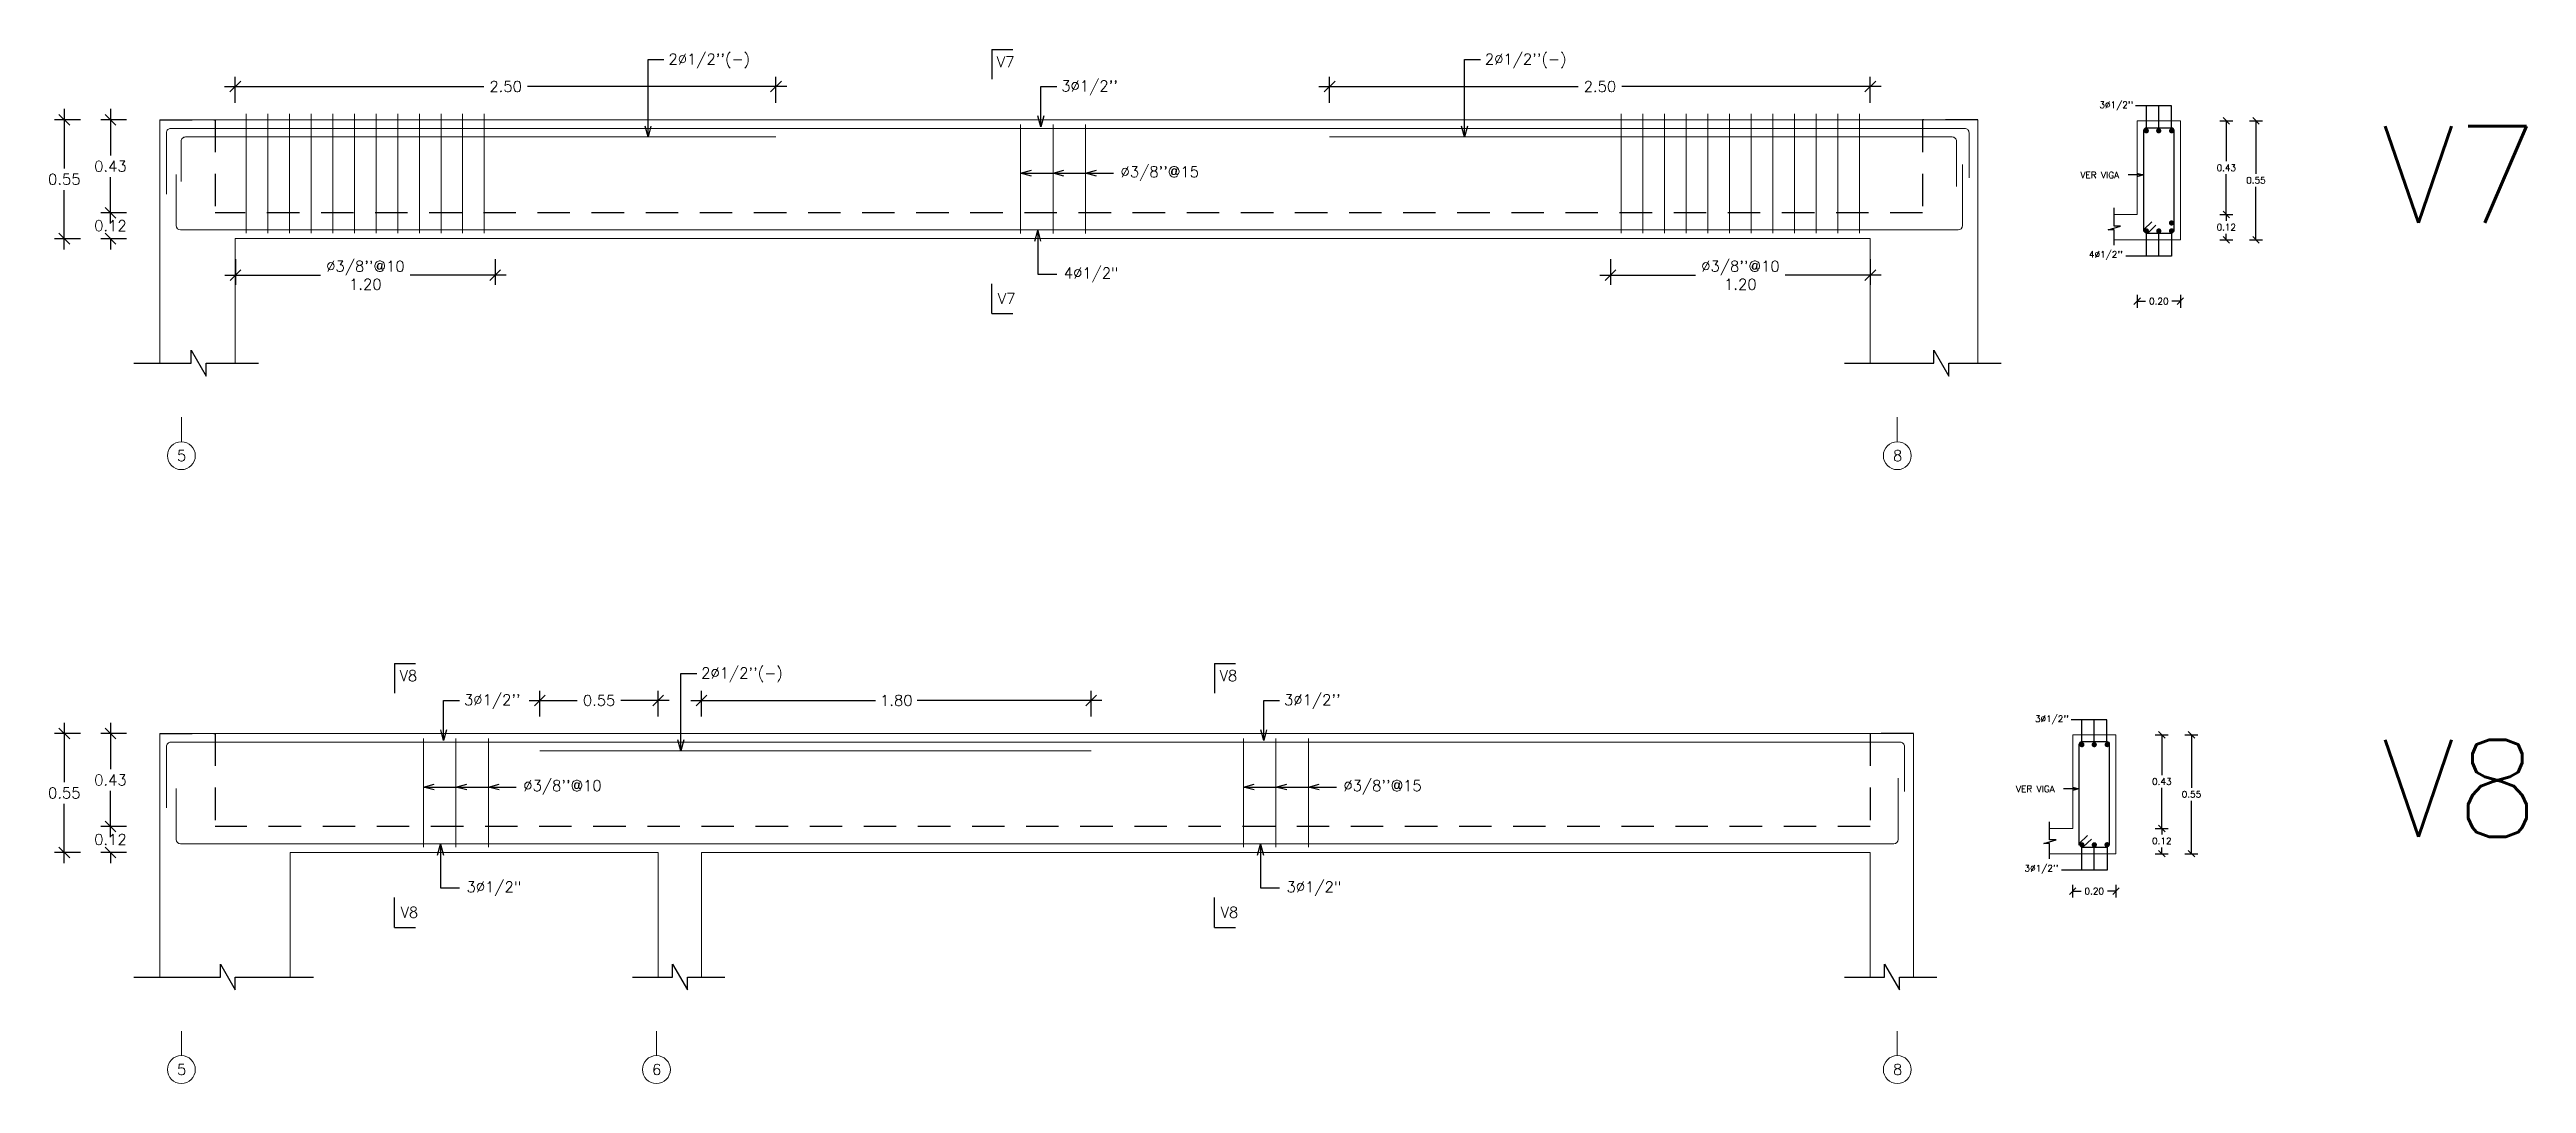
# Model space of a CAD drawing. Header units: metres. Extents: x -44 to 358, y -286 to 66.
# Drawn here: x 25.88 to 37.32, y -67.51 to -62.73 of the extents above; entities that cross this region are included whole.
import ezdxf

# ---------------------------------------------------------------- set-up
doc = ezdxf.new("R2010")
doc.units = ezdxf.units.M
doc.header["$LTSCALE"] = 0.3
doc.header["$PDMODE"] = 3
for name, pattern in [('CONTINU', [0]), ('DASHED', [0.75, 0.5, -0.25]), ('HIDDEN', [9.525, 6.35, -3.175])]:
    doc.linetypes.add(name, pattern=pattern)
for name, color, linetype in [('ACERO', 5, 'Continuous'), ('BP', 3, 'Continuous'), ('DETALLE', 3, 'Continuous'), ('DIMTEXTO', 4, 'Continuous'), ('Losas', 8, 'Continuous'), ('SECCION', 1, 'Continuous'), ('texto acero', 4, 'Continuous')]:
    doc.layers.add(name, color=color, linetype=linetype)
doc.layers.add('VIGAS', color=1, linetype='HIDDEN', lineweight=15)
doc.styles.add('RomanS', font='romans.shx')
doc.styles.add('SIMPLEX', font='simplex_.ttf', dxfattribs={"height": 0.2})
doc.styles.add('SMPLEX', font='simplex.shx')
doc.dimstyles.new('D-15', dxfattribs={"dimscale": 0.15, "dimtxt": 0.2, "dimasz": 0.2, "dimexe": 0.18, "dimexo": 0.2, "dimgap": 0.1, "dimtad": 0, "dimtih": 1, "dimtoh": 1, "dimzin": 0, "dimdsep": 46, "dimtxsty": 'SMPLEX', "dimblk": 'OBLIQUE', "dimcen": 0.09, "dimdle": 0.2, "dimclrd": 4, "dimclre": 4, "dimclrt": 4, "dimadec": 0, "dimazin": 0, "dimtfac": 1, "dimtofl": 0, "dimtmove": 0, "dimatfit": 3, "dimldrblk": 'OPEN30', "dimfxl": 1, "dimtolj": 1, "dimtzin": 0, "dimarcsym": 0})
doc.dimstyles.new('DIM-15', dxfattribs={"dimscale": 0.15, "dimtxt": 0.2, "dimasz": 0.2, "dimexe": 0.2, "dimexo": 0.1, "dimgap": 0.1, "dimtad": 0, "dimtih": 1, "dimtoh": 1, "dimzin": 0, "dimdsep": 46, "dimtxsty": 'RomanS', "dimblk1": 'OBLIQUE', "dimblk2": 'OBLIQUE', "dimsah": 1, "dimcen": 0.09, "dimclrd": 4, "dimclre": 4, "dimclrt": 4, "dimadec": 0, "dimazin": 0, "dimtfac": 1, "dimtofl": 0, "dimtmove": 1, "dimatfit": 3, "dimldrblk": 'OBLIQUE', "dimfxl": 0.2, "dimfxlon": 1, "dimtolj": 1, "dimtzin": 0, "dimarcsym": 0})
doc.dimstyles.new('DIM-25', dxfattribs={"dimscale": 0.25, "dimtxt": 0.2, "dimasz": 0.2, "dimexe": 0.18, "dimexo": 0.2, "dimgap": 0.1, "dimtad": 0, "dimtih": 1, "dimtoh": 1, "dimzin": 0, "dimdsep": 46, "dimtxsty": 'SMPLEX', "dimblk": 'OBLIQUE', "dimcen": 0.09, "dimdle": 0.2, "dimclrd": 4, "dimclre": 4, "dimclrt": 4, "dimadec": 0, "dimazin": 0, "dimtfac": 1, "dimtofl": 0, "dimtmove": 0, "dimatfit": 3, "dimldrblk": 'OPEN30', "dimfxl": 0.3, "dimfxlon": 1, "dimtolj": 1, "dimtzin": 0, "dimarcsym": 0})

msp = doc.modelspace()

# ---------------------------------------------------------------- texts
at = {"layer": 'DIMTEXTO', "color": 4, "linetype": 'Continuous', "lineweight": 0, "char_height": 0.05, "style": 'SMPLEX'}
for s, insert, attachment_point in [("2%%C1/2''(-)", (28.7393012, -62.7850297), 4), ('V7', (30.2563295, -62.7893264, -1.8111655), 4), ("2%%C1/2''(-)", (32.5115066, -62.7850297), 4), ("3%%C1/2''", (30.5543114, -62.9091849), 4), ("%%C3/8''@15", (30.8282118, -63.3058859, 1.8575108), 4), ('5', (26.4900572, -64.6104496), 5), ('8', (34.4182992, -64.6104496), 5), ('V8', (27.4968718, -65.6278309, -1.8111655), 4), ("2%%C1/2''(-)", (28.89062, -65.6235342), 4), ('V8', (31.2856918, -65.6278309, -1.8111655), 4), ("3%%C1/2''", (27.7948538, -65.7476894), 4), ("3%%C1/2''", (31.5836737, -65.7476894), 4), ("%%C3/8''@10", (28.0687542, -66.1443904, 1.8575108), 4), ("%%C3/8''@15", (31.8575741, -66.1443904, 1.8575108), 4), ('5', (26.4900572, -67.4489541), 5), ('6', (28.6850572, -67.4489541), 5), ('8', (34.4182992, -67.4489541), 5)]:
    msp.add_mtext(s, dxfattribs=dict(at, insert=insert, attachment_point=attachment_point))
at = {"layer": 'DIMTEXTO', "color": 4, "char_height": 0.03, "attachment_point": 4, "style": 'SMPLEX'}
for s, insert in [("3%%C1/2''", (35.3508821, -62.9932931, 0.4671289)), ('VER VIGA', (35.2631272, -63.3127747, 0.1950288)), ("4%%C1/2''", (35.3024475, -63.6846273, 1.8575108)), ("3%%C1/2''", (35.0531147, -65.8317977, 0.4671289)), ('VER VIGA', (34.9653597, -66.1512792, 0.1950288)), ("3%%C1/2''", (35.00468, -66.5231318, 1.8575108))]:
    msp.add_mtext(s, dxfattribs=dict(at, insert=insert))
at = {"layer": 'DIMTEXTO', "char_height": 0.448, "attachment_point": 4, "style": 'SIMPLEX'}
for s, insert in [('V7', (36.6518225, -63.3100507)), ('V8', (36.6518225, -66.1485552))]:
    msp.add_mtext(s, dxfattribs=dict(at, insert=insert))

# ---------------------------------------------------------------- blocks, each defined once
blk = doc.blocks.new('_OBLIQUE')
at = {"color": 0, "linetype": 'ByBlock'}
blk.add_line((-0.5, -0.5), (0.5, 0.5), dxfattribs=at)
blk = doc.blocks.new('_Open30')
at = {"color": 0, "lineweight": -2}
for p, q in [((-1, 0.27), (0, 0)), ((0, 0), (-1, -0.27)), ((0, 0), (-1, 0))]:
    blk.add_line(p, q, dxfattribs=at)
blk = doc.blocks.new('*U2096')
at = {"layer": 'ACERO', "linetype": 'Continuous', "lineweight": 0}
blk.add_line((0, 0.251), (0, -0.301), dxfattribs=at)
blk = doc.blocks.new('*U2097')
at = {"layer": 'DIMTEXTO', "color": 0, "linetype": 'ByBlock', "lineweight": -2, "transparency": 16777216}
for p in [(0, 0), (0.1, 0), (0.2, 0), (0.3, 0), (0.4, 0), (0.5, 0), (0.6, 0), (0.7, 0), (0.8, 0), (0.9, 0), (1, 0), (1.1, 0)]:
    blk.add_blockref('*U2096', p, dxfattribs=at)
blk = doc.blocks.new('*D2098')
at = {"layer": 'DEFPOINTS', "color": 0, "linetype": 'Continuous', "transparency": 16777216}
for p in [(26.161, -63.487), (26.644, -63.487), (26.389, -63.607)]:
    blk.add_point(p, dxfattribs=at)
at = {"layer": 'DIMTEXTO', "color": 4, "linetype": 'Continuous', "lineweight": -2, "transparency": 16777216}
for p, q in [((26.236, -63.487), (26.116, -63.487)), ((26.161, -63.487), (26.161, -63.437)), ((26.236, -63.607), (26.116, -63.607)), ((26.161, -63.607), (26.161, -63.657))]:
    blk.add_line(p, q, dxfattribs=at)
at = {"layer": 'DIMTEXTO', "color": 4, "linetype": 'Continuous', "lineweight": -2, "transparency": 16777216, "xscale": 0.05, "yscale": 0.05, "zscale": 0.05}
for p, rotation in [((26.161, -63.487), 270), ((26.161, -63.607), 90)]:
    blk.add_blockref('_OBLIQUE', p, dxfattribs=dict(at, rotation=rotation))
at = {"layer": 'DIMTEXTO', "color": 4, "linetype": 'Continuous', "transparency": 16777216, "insert": (26.161, -63.547), "char_height": 0.05, "attachment_point": 5, "style": 'SMPLEX'}
blk.add_mtext('\\A1;0.12', dxfattribs=at)
blk = doc.blocks.new('*D2099')
at = {"layer": 'DEFPOINTS', "color": 0, "linetype": 'Continuous', "transparency": 16777216}
for p in [(26.389, -63.057), (25.948, -63.607), (26.639, -63.607)]:
    blk.add_point(p, dxfattribs=at)
at = {"layer": 'DIMTEXTO', "color": 4, "linetype": 'Continuous', "lineweight": -2, "transparency": 16777216}
for p, q in [((26.023, -63.057), (25.903, -63.057)), ((25.948, -63.007), (25.948, -63.282)), ((25.948, -63.657), (25.948, -63.382)), ((26.023, -63.607), (25.903, -63.607))]:
    blk.add_line(p, q, dxfattribs=at)
at = {"layer": 'DIMTEXTO', "color": 4, "linetype": 'Continuous', "lineweight": -2, "transparency": 16777216, "xscale": 0.05, "yscale": 0.05, "zscale": 0.05}
for p, rotation in [((25.948, -63.057), 90), ((25.948, -63.607), 270)]:
    blk.add_blockref('_OBLIQUE', p, dxfattribs=dict(at, rotation=rotation))
at = {"layer": 'DIMTEXTO', "color": 4, "linetype": 'Continuous', "transparency": 16777216, "insert": (25.948, -63.332), "char_height": 0.05, "attachment_point": 5, "style": 'SMPLEX'}
blk.add_mtext('\\A1;0.55', dxfattribs=at)
blk = doc.blocks.new('*D2105')
at = {"layer": 'DEFPOINTS', "color": 0, "transparency": 16777216}
for p in [(26.161, -63.057), (26.389, -63.057), (26.644, -63.487)]:
    blk.add_point(p, dxfattribs=at)
at = {"layer": 'DIMTEXTO', "color": 4, "lineweight": -2, "transparency": 16777216}
for p, q in [((26.236, -63.057), (26.116, -63.057)), ((26.161, -63.007), (26.161, -63.222)), ((26.161, -63.537), (26.161, -63.322)), ((26.236, -63.487), (26.116, -63.487))]:
    blk.add_line(p, q, dxfattribs=at)
at = {"layer": 'DIMTEXTO', "color": 4, "lineweight": -2, "transparency": 16777216, "xscale": 0.05, "yscale": 0.05, "zscale": 0.05}
for p, rotation in [((26.161, -63.057), 90), ((26.161, -63.487), 270)]:
    blk.add_blockref('_OBLIQUE', p, dxfattribs=dict(at, rotation=rotation))
at = {"layer": 'DIMTEXTO', "color": 4, "transparency": 16777216, "insert": (26.161, -63.272), "char_height": 0.05, "attachment_point": 5, "style": 'SMPLEX'}
blk.add_mtext('\\A1;0.43', dxfattribs=at)
blk = doc.blocks.new('*D2100')
at = {"layer": 'DEFPOINTS', "color": 0, "linetype": 'Continuous', "transparency": 16777216}
for p in [(35.725, -63.062), (36.074, -63.062), (35.725, -63.612)]:
    blk.add_point(p, dxfattribs=at)
at = {"layer": 'DIMTEXTO', "color": 4, "linetype": 'Continuous', "lineweight": -2, "transparency": 16777216}
for p, q in [((36.044, -63.062), (36.104, -63.062)), ((36.074, -63.062), (36.074, -63.307)), ((36.074, -63.612), (36.074, -63.367)), ((36.044, -63.612), (36.104, -63.612))]:
    blk.add_line(p, q, dxfattribs=at)
at = {"layer": 'DIMTEXTO', "color": 4, "linetype": 'Continuous', "lineweight": -2, "transparency": 16777216, "xscale": 0.03, "yscale": 0.03, "zscale": 0.03}
for p, rotation in [((36.074, -63.062), 90), ((36.074, -63.612), 270)]:
    blk.add_blockref('_OBLIQUE', p, dxfattribs=dict(at, rotation=rotation))
at = {"layer": 'DIMTEXTO', "color": 4, "linetype": 'Continuous', "lineweight": 0, "transparency": 16777216, "insert": (36.074, -63.337), "char_height": 0.03, "attachment_point": 5, "style": 'SMPLEX'}
blk.add_mtext('\\A1;0.55', dxfattribs=at)
blk = doc.blocks.new('*D2101')
at = {"layer": 'DEFPOINTS', "color": 0, "linetype": 'Continuous', "transparency": 16777216}
for p in [(35.725, -63.495), (35.937, -63.495), (35.725, -63.612)]:
    blk.add_point(p, dxfattribs=at)
at = {"layer": 'DIMTEXTO', "color": 4, "linetype": 'Continuous', "lineweight": -2, "transparency": 16777216}
for p, q in [((35.907, -63.495), (35.967, -63.495)), ((35.937, -63.495), (35.937, -63.524)), ((35.907, -63.612), (35.967, -63.612)), ((35.937, -63.612), (35.937, -63.584))]:
    blk.add_line(p, q, dxfattribs=at)
at = {"layer": 'DIMTEXTO', "color": 4, "linetype": 'Continuous', "lineweight": -2, "transparency": 16777216, "xscale": 0.03, "yscale": 0.03, "zscale": 0.03}
for p, rotation in [((35.937, -63.495), 90), ((35.937, -63.612), 270)]:
    blk.add_blockref('_OBLIQUE', p, dxfattribs=dict(at, rotation=rotation))
at = {"layer": 'DIMTEXTO', "color": 4, "linetype": 'Continuous', "lineweight": 0, "transparency": 16777216, "insert": (35.937, -63.554), "char_height": 0.03, "attachment_point": 5, "style": 'SMPLEX'}
blk.add_mtext('\\A1;0.12', dxfattribs=at)
blk = doc.blocks.new('*D2102')
at = {"layer": 'DEFPOINTS', "color": 0, "linetype": 'Continuous', "transparency": 16777216}
for p in [(35.525, -63.062), (35.937, -63.062), (35.725, -63.495)]:
    blk.add_point(p, dxfattribs=at)
at = {"layer": 'DIMTEXTO', "color": 4, "linetype": 'Continuous', "lineweight": -2, "transparency": 16777216}
for p, q in [((35.907, -63.062), (35.967, -63.062)), ((35.937, -63.062), (35.937, -63.249)), ((35.937, -63.495), (35.937, -63.309)), ((35.907, -63.495), (35.967, -63.495))]:
    blk.add_line(p, q, dxfattribs=at)
at = {"layer": 'DIMTEXTO', "color": 4, "linetype": 'Continuous', "lineweight": -2, "transparency": 16777216, "xscale": 0.03, "yscale": 0.03, "zscale": 0.03}
for p, rotation in [((35.937, -63.062), 90), ((35.937, -63.495), 270)]:
    blk.add_blockref('_OBLIQUE', p, dxfattribs=dict(at, rotation=rotation))
at = {"layer": 'DIMTEXTO', "color": 4, "linetype": 'Continuous', "lineweight": 0, "transparency": 16777216, "insert": (35.937, -63.279), "char_height": 0.03, "attachment_point": 5, "style": 'SMPLEX'}
blk.add_mtext('\\A1;0.43', dxfattribs=at)
blk = doc.blocks.new('*D2106')
at = {"layer": 'DEFPOINTS', "color": 0, "linetype": 'Continuous', "transparency": 16777216}
for p in [(35.525, -63.239), (35.725, -63.612), (35.525, -63.896)]:
    blk.add_point(p, dxfattribs=at)
at = {"layer": 'DIMTEXTO', "color": 4, "linetype": 'Continuous', "lineweight": -2, "transparency": 16777216}
for p, q in [((35.525, -63.866), (35.525, -63.926)), ((35.525, -63.896), (35.564, -63.896)), ((35.725, -63.896), (35.686, -63.896)), ((35.725, -63.866), (35.725, -63.926))]:
    blk.add_line(p, q, dxfattribs=at)
at = {"layer": 'DIMTEXTO', "color": 4, "linetype": 'Continuous', "lineweight": -2, "transparency": 16777216, "xscale": 0.03, "yscale": 0.03, "zscale": 0.03, "rotation": 180}
blk.add_blockref('_OBLIQUE', (35.525, -63.896), dxfattribs=at)
at = {"layer": 'DIMTEXTO', "color": 4, "linetype": 'Continuous', "lineweight": -2, "transparency": 16777216, "xscale": 0.03, "yscale": 0.03, "zscale": 0.03}
blk.add_blockref('_OBLIQUE', (35.725, -63.896), dxfattribs=at)
at = {"layer": 'DIMTEXTO', "color": 4, "linetype": 'Continuous', "lineweight": 0, "transparency": 16777216, "insert": (35.625, -63.896), "char_height": 0.03, "attachment_point": 5, "style": 'SMPLEX'}
blk.add_mtext('\\A1;0.20', dxfattribs=at)
blk = doc.blocks.new('*D2103')
at = {"layer": 'DEFPOINTS', "color": 0, "linetype": 'Continuous', "transparency": 16777216}
for p in [(34.292, -62.903), (31.794, -63.607), (34.292, -63.607)]:
    blk.add_point(p, dxfattribs=at)
at = {"layer": 'DIMTEXTO', "color": 4, "linetype": 'Continuous', "lineweight": -2, "transparency": 16777216}
for p, q in [((31.744, -62.903), (32.942, -62.903)), ((31.794, -62.978), (31.794, -62.858)), ((34.342, -62.903), (33.144, -62.903)), ((34.292, -62.978), (34.292, -62.858))]:
    blk.add_line(p, q, dxfattribs=at)
at = {"layer": 'DIMTEXTO', "color": 4, "linetype": 'Continuous', "lineweight": -2, "transparency": 16777216, "xscale": 0.05, "yscale": 0.05, "zscale": 0.05, "rotation": 180}
blk.add_blockref('_OBLIQUE', (31.794, -62.903), dxfattribs=at)
at = {"layer": 'DIMTEXTO', "color": 4, "linetype": 'Continuous', "lineweight": -2, "transparency": 16777216, "xscale": 0.05, "yscale": 0.05, "zscale": 0.05}
blk.add_blockref('_OBLIQUE', (34.292, -62.903), dxfattribs=at)
at = {"layer": 'DIMTEXTO', "color": 4, "linetype": 'Continuous', "transparency": 16777216, "insert": (33.043, -62.903), "char_height": 0.05, "attachment_point": 5, "style": 'SMPLEX'}
blk.add_mtext('\\A1;2.50', dxfattribs=at)
blk = doc.blocks.new('*D2104')
at = {"layer": 'DEFPOINTS', "color": 0, "linetype": 'Continuous', "transparency": 16777216}
for p in [(29.236, -62.903), (26.738, -63.607), (29.236, -63.607)]:
    blk.add_point(p, dxfattribs=at)
at = {"layer": 'DIMTEXTO', "color": 4, "linetype": 'Continuous', "lineweight": -2, "transparency": 16777216}
for p, q in [((26.688, -62.903), (27.886, -62.903)), ((26.738, -62.978), (26.738, -62.858)), ((29.286, -62.903), (28.088, -62.903)), ((29.236, -62.978), (29.236, -62.858))]:
    blk.add_line(p, q, dxfattribs=at)
at = {"layer": 'DIMTEXTO', "color": 4, "linetype": 'Continuous', "lineweight": -2, "transparency": 16777216, "xscale": 0.05, "yscale": 0.05, "zscale": 0.05, "rotation": 180}
blk.add_blockref('_OBLIQUE', (26.738, -62.903), dxfattribs=at)
at = {"layer": 'DIMTEXTO', "color": 4, "linetype": 'Continuous', "lineweight": -2, "transparency": 16777216, "xscale": 0.05, "yscale": 0.05, "zscale": 0.05}
blk.add_blockref('_OBLIQUE', (29.236, -62.903), dxfattribs=at)
at = {"layer": 'DIMTEXTO', "color": 4, "linetype": 'Continuous', "transparency": 16777216, "insert": (27.987, -62.903), "char_height": 0.05, "attachment_point": 5, "style": 'SMPLEX'}
blk.add_mtext('\\A1;2.50', dxfattribs=at)
blk = doc.blocks.new('*U2107')
at = {"layer": 'ACERO', "linetype": 'Continuous', "lineweight": 0}
blk.add_line((0, 0.251), (0, -0.301), dxfattribs=at)
blk = doc.blocks.new('*U2108')
at = {"layer": 'DIMTEXTO', "color": 0, "linetype": 'ByBlock', "lineweight": -2, "transparency": 16777216}
for p in [(0, 0), (0.1, 0), (0.2, 0), (0.3, 0), (0.4, 0), (0.5, 0), (0.6, 0), (0.7, 0), (0.8, 0), (0.9, 0), (1, 0), (1.1, 0)]:
    blk.add_blockref('*U2107', p, dxfattribs=at)
blk = doc.blocks.new('*D2109')
at = {"layer": 'DEFPOINTS', "color": 0, "linetype": 'Continuous', "transparency": 16777216}
for p in [(26.739, -63.607), (27.939, -63.607), (27.939, -63.776)]:
    blk.add_point(p, dxfattribs=at)
at = {"layer": 'DIMTEXTO', "color": 4, "linetype": 'Continuous', "lineweight": -2, "transparency": 16777216}
for p, q in [((26.739, -63.701), (26.739, -63.821)), ((27.939, -63.701), (27.939, -63.821)), ((26.689, -63.776), (27.132, -63.776)), ((27.989, -63.776), (27.546, -63.776))]:
    blk.add_line(p, q, dxfattribs=at)
at = {"layer": 'DIMTEXTO', "color": 4, "linetype": 'Continuous', "lineweight": -2, "transparency": 16777216, "xscale": 0.05, "yscale": 0.05, "zscale": 0.05, "rotation": 180}
blk.add_blockref('_OBLIQUE', (26.739, -63.776), dxfattribs=at)
at = {"layer": 'DIMTEXTO', "color": 4, "linetype": 'Continuous', "lineweight": -2, "transparency": 16777216, "xscale": 0.05, "yscale": 0.05, "zscale": 0.05}
blk.add_blockref('_OBLIQUE', (27.939, -63.776), dxfattribs=at)
at = {"layer": 'DIMTEXTO', "color": 4, "linetype": 'Continuous', "transparency": 16777216, "insert": (27.339, -63.776), "char_height": 0.05, "attachment_point": 5, "style": 'SMPLEX'}
blk.add_mtext("\\A1;%%C3/8''@10\\P1.20", dxfattribs=at)
blk = doc.blocks.new('*D2110')
at = {"layer": 'DEFPOINTS', "color": 0, "linetype": 'Continuous', "transparency": 16777216}
for p in [(33.092, -63.607), (34.292, -63.607), (34.292, -63.776)]:
    blk.add_point(p, dxfattribs=at)
at = {"layer": 'DIMTEXTO', "color": 4, "linetype": 'Continuous', "lineweight": -2, "transparency": 16777216}
for p, q in [((33.092, -63.701), (33.092, -63.821)), ((34.292, -63.701), (34.292, -63.821)), ((33.042, -63.776), (33.485, -63.776)), ((34.342, -63.776), (33.899, -63.776))]:
    blk.add_line(p, q, dxfattribs=at)
at = {"layer": 'DIMTEXTO', "color": 4, "linetype": 'Continuous', "lineweight": -2, "transparency": 16777216, "xscale": 0.05, "yscale": 0.05, "zscale": 0.05, "rotation": 180}
blk.add_blockref('_OBLIQUE', (33.092, -63.776), dxfattribs=at)
at = {"layer": 'DIMTEXTO', "color": 4, "linetype": 'Continuous', "lineweight": -2, "transparency": 16777216, "xscale": 0.05, "yscale": 0.05, "zscale": 0.05}
blk.add_blockref('_OBLIQUE', (34.292, -63.776), dxfattribs=at)
at = {"layer": 'DIMTEXTO', "color": 4, "linetype": 'Continuous', "transparency": 16777216, "insert": (33.692, -63.776), "char_height": 0.05, "attachment_point": 5, "style": 'SMPLEX'}
blk.add_mtext("\\A1;%%C3/8''@10\\P1.20", dxfattribs=at)
blk = doc.blocks.new('*D2111')
at = {"layer": 'DEFPOINTS', "color": 0, "linetype": 'Continuous', "transparency": 16777216}
for p in [(26.161, -66.325), (26.644, -66.325), (26.389, -66.445)]:
    blk.add_point(p, dxfattribs=at)
at = {"layer": 'DIMTEXTO', "color": 4, "linetype": 'Continuous', "lineweight": -2, "transparency": 16777216}
for p, q in [((26.236, -66.325), (26.116, -66.325)), ((26.161, -66.325), (26.161, -66.275)), ((26.236, -66.445), (26.116, -66.445)), ((26.161, -66.445), (26.161, -66.495))]:
    blk.add_line(p, q, dxfattribs=at)
at = {"layer": 'DIMTEXTO', "color": 4, "linetype": 'Continuous', "lineweight": -2, "transparency": 16777216, "xscale": 0.05, "yscale": 0.05, "zscale": 0.05}
for p, rotation in [((26.161, -66.325), 270), ((26.161, -66.445), 90)]:
    blk.add_blockref('_OBLIQUE', p, dxfattribs=dict(at, rotation=rotation))
at = {"layer": 'DIMTEXTO', "color": 4, "linetype": 'Continuous', "transparency": 16777216, "insert": (26.161, -66.385), "char_height": 0.05, "attachment_point": 5, "style": 'SMPLEX'}
blk.add_mtext('\\A1;0.12', dxfattribs=at)
blk = doc.blocks.new('*D2112')
at = {"layer": 'DEFPOINTS', "color": 0, "linetype": 'Continuous', "transparency": 16777216}
for p in [(26.389, -65.895), (25.948, -66.445), (26.639, -66.445)]:
    blk.add_point(p, dxfattribs=at)
at = {"layer": 'DIMTEXTO', "color": 4, "linetype": 'Continuous', "lineweight": -2, "transparency": 16777216}
for p, q in [((26.023, -65.895), (25.903, -65.895)), ((25.948, -65.845), (25.948, -66.12)), ((25.948, -66.495), (25.948, -66.22)), ((26.023, -66.445), (25.903, -66.445))]:
    blk.add_line(p, q, dxfattribs=at)
at = {"layer": 'DIMTEXTO', "color": 4, "linetype": 'Continuous', "lineweight": -2, "transparency": 16777216, "xscale": 0.05, "yscale": 0.05, "zscale": 0.05}
for p, rotation in [((25.948, -65.895), 90), ((25.948, -66.445), 270)]:
    blk.add_blockref('_OBLIQUE', p, dxfattribs=dict(at, rotation=rotation))
at = {"layer": 'DIMTEXTO', "color": 4, "linetype": 'Continuous', "transparency": 16777216, "insert": (25.948, -66.17), "char_height": 0.05, "attachment_point": 5, "style": 'SMPLEX'}
blk.add_mtext('\\A1;0.55', dxfattribs=at)
blk = doc.blocks.new('*D2117')
at = {"layer": 'DEFPOINTS', "color": 0, "transparency": 16777216}
for p in [(26.161, -65.895), (26.389, -65.895), (26.644, -66.325)]:
    blk.add_point(p, dxfattribs=at)
at = {"layer": 'DIMTEXTO', "color": 4, "lineweight": -2, "transparency": 16777216}
for p, q in [((26.236, -65.895), (26.116, -65.895)), ((26.161, -65.845), (26.161, -66.06)), ((26.161, -66.375), (26.161, -66.16)), ((26.236, -66.325), (26.116, -66.325))]:
    blk.add_line(p, q, dxfattribs=at)
at = {"layer": 'DIMTEXTO', "color": 4, "lineweight": -2, "transparency": 16777216, "xscale": 0.05, "yscale": 0.05, "zscale": 0.05}
for p, rotation in [((26.161, -65.895), 90), ((26.161, -66.325), 270)]:
    blk.add_blockref('_OBLIQUE', p, dxfattribs=dict(at, rotation=rotation))
at = {"layer": 'DIMTEXTO', "color": 4, "transparency": 16777216, "insert": (26.161, -66.11), "char_height": 0.05, "attachment_point": 5, "style": 'SMPLEX'}
blk.add_mtext('\\A1;0.43', dxfattribs=at)
blk = doc.blocks.new('*D2113')
at = {"layer": 'DEFPOINTS', "color": 0, "linetype": 'Continuous', "transparency": 16777216}
for p in [(35.427, -65.901), (35.776, -65.901), (35.427, -66.451)]:
    blk.add_point(p, dxfattribs=at)
at = {"layer": 'DIMTEXTO', "color": 4, "linetype": 'Continuous', "lineweight": -2, "transparency": 16777216}
for p, q in [((35.746, -65.901), (35.806, -65.901)), ((35.776, -65.901), (35.776, -66.146)), ((35.776, -66.451), (35.776, -66.206)), ((35.746, -66.451), (35.806, -66.451))]:
    blk.add_line(p, q, dxfattribs=at)
at = {"layer": 'DIMTEXTO', "color": 4, "linetype": 'Continuous', "lineweight": -2, "transparency": 16777216, "xscale": 0.03, "yscale": 0.03, "zscale": 0.03}
for p, rotation in [((35.776, -65.901), 90), ((35.776, -66.451), 270)]:
    blk.add_blockref('_OBLIQUE', p, dxfattribs=dict(at, rotation=rotation))
at = {"layer": 'DIMTEXTO', "color": 4, "linetype": 'Continuous', "lineweight": 0, "transparency": 16777216, "insert": (35.776, -66.176), "char_height": 0.03, "attachment_point": 5, "style": 'SMPLEX'}
blk.add_mtext('\\A1;0.55', dxfattribs=at)
blk = doc.blocks.new('*D2114')
at = {"layer": 'DEFPOINTS', "color": 0, "linetype": 'Continuous', "transparency": 16777216}
for p in [(35.427, -66.334), (35.639, -66.334), (35.427, -66.451)]:
    blk.add_point(p, dxfattribs=at)
at = {"layer": 'DIMTEXTO', "color": 4, "linetype": 'Continuous', "lineweight": -2, "transparency": 16777216}
for p, q in [((35.609, -66.334), (35.669, -66.334)), ((35.639, -66.334), (35.639, -66.362)), ((35.609, -66.451), (35.669, -66.451)), ((35.639, -66.451), (35.639, -66.422))]:
    blk.add_line(p, q, dxfattribs=at)
at = {"layer": 'DIMTEXTO', "color": 4, "linetype": 'Continuous', "lineweight": -2, "transparency": 16777216, "xscale": 0.03, "yscale": 0.03, "zscale": 0.03}
for p, rotation in [((35.639, -66.334), 90), ((35.639, -66.451), 270)]:
    blk.add_blockref('_OBLIQUE', p, dxfattribs=dict(at, rotation=rotation))
at = {"layer": 'DIMTEXTO', "color": 4, "linetype": 'Continuous', "lineweight": 0, "transparency": 16777216, "insert": (35.639, -66.392), "char_height": 0.03, "attachment_point": 5, "style": 'SMPLEX'}
blk.add_mtext('\\A1;0.12', dxfattribs=at)
blk = doc.blocks.new('*D2115')
at = {"layer": 'DEFPOINTS', "color": 0, "linetype": 'Continuous', "transparency": 16777216}
for p in [(35.227, -65.901), (35.639, -65.901), (35.427, -66.334)]:
    blk.add_point(p, dxfattribs=at)
at = {"layer": 'DIMTEXTO', "color": 4, "linetype": 'Continuous', "lineweight": -2, "transparency": 16777216}
for p, q in [((35.609, -65.901), (35.669, -65.901)), ((35.639, -65.901), (35.639, -66.087)), ((35.639, -66.334), (35.639, -66.147)), ((35.609, -66.334), (35.669, -66.334))]:
    blk.add_line(p, q, dxfattribs=at)
at = {"layer": 'DIMTEXTO', "color": 4, "linetype": 'Continuous', "lineweight": -2, "transparency": 16777216, "xscale": 0.03, "yscale": 0.03, "zscale": 0.03}
for p, rotation in [((35.639, -65.901), 90), ((35.639, -66.334), 270)]:
    blk.add_blockref('_OBLIQUE', p, dxfattribs=dict(at, rotation=rotation))
at = {"layer": 'DIMTEXTO', "color": 4, "linetype": 'Continuous', "lineweight": 0, "transparency": 16777216, "insert": (35.639, -66.117), "char_height": 0.03, "attachment_point": 5, "style": 'SMPLEX'}
blk.add_mtext('\\A1;0.43', dxfattribs=at)
blk = doc.blocks.new('*D2118')
at = {"layer": 'DEFPOINTS', "color": 0, "linetype": 'Continuous', "transparency": 16777216}
for p in [(35.227, -66.078), (35.427, -66.451), (35.227, -66.624)]:
    blk.add_point(p, dxfattribs=at)
at = {"layer": 'DIMTEXTO', "color": 4, "linetype": 'Continuous', "lineweight": -2, "transparency": 16777216}
for p, q in [((35.227, -66.594), (35.227, -66.654)), ((35.427, -66.594), (35.427, -66.654)), ((35.227, -66.624), (35.266, -66.624)), ((35.427, -66.624), (35.388, -66.624))]:
    blk.add_line(p, q, dxfattribs=at)
at = {"layer": 'DIMTEXTO', "color": 4, "linetype": 'Continuous', "lineweight": -2, "transparency": 16777216, "xscale": 0.03, "yscale": 0.03, "zscale": 0.03, "rotation": 180}
blk.add_blockref('_OBLIQUE', (35.227, -66.624), dxfattribs=at)
at = {"layer": 'DIMTEXTO', "color": 4, "linetype": 'Continuous', "lineweight": -2, "transparency": 16777216, "xscale": 0.03, "yscale": 0.03, "zscale": 0.03}
blk.add_blockref('_OBLIQUE', (35.427, -66.624), dxfattribs=at)
at = {"layer": 'DIMTEXTO', "color": 4, "linetype": 'Continuous', "lineweight": 0, "transparency": 16777216, "insert": (35.327, -66.624), "char_height": 0.03, "attachment_point": 5, "style": 'SMPLEX'}
blk.add_mtext('\\A1;0.20', dxfattribs=at)
blk = doc.blocks.new('*D2116')
at = {"layer": 'DEFPOINTS', "color": 0, "linetype": 'Continuous', "transparency": 16777216}
for p in [(30.692, -65.742), (28.892, -66.445), (30.692, -66.445)]:
    blk.add_point(p, dxfattribs=at)
at = {"layer": 'DIMTEXTO', "color": 4, "linetype": 'Continuous', "lineweight": -2, "transparency": 16777216}
for p, q in [((28.842, -65.742), (29.696, -65.742)), ((28.892, -65.817), (28.892, -65.697)), ((30.742, -65.742), (29.888, -65.742)), ((30.692, -65.817), (30.692, -65.697))]:
    blk.add_line(p, q, dxfattribs=at)
at = {"layer": 'DIMTEXTO', "color": 4, "linetype": 'Continuous', "lineweight": -2, "transparency": 16777216, "xscale": 0.05, "yscale": 0.05, "zscale": 0.05, "rotation": 180}
blk.add_blockref('_OBLIQUE', (28.892, -65.742), dxfattribs=at)
at = {"layer": 'DIMTEXTO', "color": 4, "linetype": 'Continuous', "lineweight": -2, "transparency": 16777216, "xscale": 0.05, "yscale": 0.05, "zscale": 0.05}
blk.add_blockref('_OBLIQUE', (30.692, -65.742), dxfattribs=at)
at = {"layer": 'DIMTEXTO', "color": 4, "linetype": 'Continuous', "transparency": 16777216, "insert": (29.792, -65.742), "char_height": 0.05, "attachment_point": 5, "style": 'SMPLEX'}
blk.add_mtext('\\A1;1.80', dxfattribs=at)
blk = doc.blocks.new('*D2119')
at = {"layer": 'DEFPOINTS', "color": 0, "linetype": 'Continuous', "transparency": 16777216}
for p in [(28.692, -65.742), (28.145, -66.445), (28.692, -66.445)]:
    blk.add_point(p, dxfattribs=at)
at = {"layer": 'DIMTEXTO', "color": 4, "linetype": 'Continuous', "lineweight": -2, "transparency": 16777216}
for p, q in [((28.095, -65.742), (28.317, -65.742)), ((28.145, -65.817), (28.145, -65.697)), ((28.742, -65.742), (28.52, -65.742)), ((28.692, -65.817), (28.692, -65.697))]:
    blk.add_line(p, q, dxfattribs=at)
at = {"layer": 'DIMTEXTO', "color": 4, "linetype": 'Continuous', "lineweight": -2, "transparency": 16777216, "xscale": 0.05, "yscale": 0.05, "zscale": 0.05, "rotation": 180}
blk.add_blockref('_OBLIQUE', (28.145, -65.742), dxfattribs=at)
at = {"layer": 'DIMTEXTO', "color": 4, "linetype": 'Continuous', "lineweight": -2, "transparency": 16777216, "xscale": 0.05, "yscale": 0.05, "zscale": 0.05}
blk.add_blockref('_OBLIQUE', (28.692, -65.742), dxfattribs=at)
at = {"layer": 'DIMTEXTO', "color": 4, "linetype": 'Continuous', "transparency": 16777216, "insert": (28.419, -65.742), "char_height": 0.05, "attachment_point": 5, "style": 'SMPLEX'}
blk.add_mtext('\\A1;0.55', dxfattribs=at)

# ---------------------------------------------------------------- dimensions: what is measured, and where the dimension line sits
at = {"layer": 'DIMTEXTO', "linetype": 'Continuous'}
for base, p1, p2, picture, middle in [((29.2360536, -62.9031668), (26.7380877, -63.606717), (29.2360536, -63.6066158), '*D2104', (27.9870707, -62.9031668)), ((34.2919848, -62.903268), (31.7940193, -63.6066163), (34.2919848, -63.606717), '*D2103', (33.043002, -62.903268)), ((28.691985, -65.7416715), (28.1453183, -66.4451201), (28.691985, -66.4451206), '*D2119', (28.4186517, -65.7416715)), ((30.691985, -65.7416715), (28.891985, -66.4452216), (30.691985, -66.4451206), '*D2116', (29.791985, -65.7416715))]:
    dim = msp.add_linear_dim(base=base, p1=p1, p2=p2, dimstyle='DIM-25', dxfattribs=at)
    dim.commit()
    dim.dimension.update_dxf_attribs({"geometry": picture, "text_midpoint": middle})
for base, p1, p2, picture, middle in [((25.9482664, -63.6066146), (26.3887423, -63.0567187), (26.6387423, -63.6066146), '*D2099', (25.9482664, -63.3316666)), ((26.1607321, -63.4866221), (26.3887423, -63.6066146), (26.6444761, -63.4866221), '*D2098', (26.1607321, -63.5466183)), ((25.9482664, -66.4451191), (26.3887423, -65.8952232), (26.6387423, -66.4451191), '*D2112', (25.9482664, -66.1701711)), ((26.1607321, -66.3251266), (26.3887423, -66.4451191), (26.6444761, -66.3251266), '*D2111', (26.1607321, -66.3851229))]:
    dim = msp.add_linear_dim(base=base, p1=p1, p2=p2, angle=90, dimstyle='DIM-25', dxfattribs=at)
    dim.commit()
    dim.dimension.update_dxf_attribs({"geometry": picture, "text_midpoint": middle})
at = {"layer": 'DIMTEXTO'}
for base, p1, p2, picture, middle in [((26.1607321, -63.0567188), (26.6444761, -63.4866221), (26.3887423, -63.0567188), '*D2105', (26.1607321, -63.2716705)), ((26.1607321, -65.8952233), (26.6444761, -66.3251266), (26.3887423, -65.8952233), '*D2117', (26.1607321, -66.110175))]:
    dim = msp.add_linear_dim(base=base, p1=p1, p2=p2, angle=90, dimstyle='DIM-25', override={"dimtmove": 1}, dxfattribs=at)
    dim.commit()
    dim.dimension.update_dxf_attribs({"geometry": picture, "text_midpoint": middle})
at = {"layer": 'DIMTEXTO', "linetype": 'Continuous', "lineweight": 0}
for base, p1, p2, picture, middle in [((35.9372508, -63.0623734), (35.7249357, -63.495295), (35.5249357, -63.0623734), '*D2102', (35.9372508, -63.2788342)), ((36.0735569, -63.0623734), (35.7249357, -63.6123734), (35.7249357, -63.0623734), '*D2100', (36.0735569, -63.3373734)), ((35.9372508, -63.495295), (35.7249357, -63.6123734), (35.7249357, -63.495295), '*D2101', (35.9372508, -63.5538342)), ((35.6394834, -65.900878), (35.4271682, -66.3337995), (35.2271682, -65.900878), '*D2115', (35.6394834, -66.1173388)), ((35.7757894, -65.900878), (35.4271682, -66.450878), (35.4271682, -65.900878), '*D2113', (35.7757894, -66.175878)), ((35.6394834, -66.3337995), (35.4271682, -66.450878), (35.4271682, -66.3337995), '*D2114', (35.6394834, -66.3923388))]:
    dim = msp.add_linear_dim(base=base, p1=p1, p2=p2, angle=270, dimstyle='DIM-15', override={"dimtxsty": 'SMPLEX'}, dxfattribs=at)
    dim.commit()
    dim.dimension.update_dxf_attribs({"geometry": picture, "text_midpoint": middle})
for base, p1, p2, picture, middle in [((35.5249357, -63.8960598), (35.7249357, -63.6123734), (35.5249357, -63.2394519), '*D2106', (35.6249357, -63.8960598)), ((35.2271682, -66.6238422), (35.4271682, -66.450878), (35.2271682, -66.0779564), '*D2118', (35.3271682, -66.6238422))]:
    dim = msp.add_linear_dim(base=base, p1=p1, p2=p2, dimstyle='DIM-15', override={"dimtxsty": 'SMPLEX'}, dxfattribs=at)
    dim.commit()
    dim.dimension.update_dxf_attribs({"geometry": picture, "text_midpoint": middle})
at = {"layer": 'DIMTEXTO', "linetype": 'Continuous'}
for base, p1, p2, picture, middle in [((27.938742, -63.7762391), (26.7387423, -63.6066154), (27.938742, -63.6066137), '*D2109', (27.3387422, -63.7762391)), ((34.2919848, -63.7763424), (33.0919851, -63.6067187), (34.2919848, -63.606717), '*D2110', (33.691985, -63.7763424))]:
    dim = msp.add_linear_dim(base=base, p1=p1, p2=p2, text="%%C3/8''@10\\P<>", dimstyle='DIM-25', dxfattribs=at)
    dim.commit()
    dim.dimension.update_dxf_attribs({"geometry": picture, "text_midpoint": middle})

# ---------------------------------------------------------------- linework, layer by layer
at = {"layer": 'ACERO', "linetype": 'Continuous', "lineweight": 0}
for p, q in [((26.4400243, -63.0966728), (34.7283498, -63.0966781)), ((26.5079806, -63.136678), (29.2360549, -63.1364727)), ((30.3665824, -63.0792007), (30.3665824, -63.5821958)), ((30.5165824, -63.0792007), (30.5165824, -63.5821958)), ((30.6665824, -63.0792007), (30.6665824, -63.5821958)), ((31.7940193, -63.1366762), (34.6705142, -63.136678)), ((34.7185355, -63.2633959), (34.7185355, -63.5465057)), ((26.4646779, -63.310305), (26.4646779, -63.5465004)), ((26.4846779, -63.5665004), (34.6985355, -63.5665057)), ((27.6071247, -65.9177052), (27.6071247, -66.4207003)), ((27.7571247, -65.9177052), (27.7571247, -66.4207003)), ((27.9071247, -65.9177052), (27.9071247, -66.4207003)), ((31.3959447, -65.9177052), (31.3959447, -66.4207003)), ((31.5459447, -65.9177052), (31.5459447, -66.4207003)), ((31.6959447, -65.9177052), (31.6959447, -66.4207003)), ((26.4400243, -65.9351773), (34.4305823, -65.9351826)), ((28.1453183, -65.9751032), (30.6919862, -65.9749774)), ((34.420768, -66.1019004), (34.420768, -66.3850102)), ((26.4646779, -66.1488095), (26.4646779, -66.3850049)), ((26.4846779, -66.4050049), (34.400768, -66.4050102))]:
    msp.add_line(p, q, dxfattribs=at)
at = {"layer": 'ACERO'}
for p, q in [((35.5555611, -63.5729713, 0.4671289), (35.5555611, -63.1057521)), ((35.6858148, -63.0957521), (35.5655611, -63.0957521)), ((35.6958148, -63.5729713, 0.4671289), (35.6958148, -63.1057521)), ((35.5557099, -63.5649887, 0.4671289), (35.5936868, -63.5287978, 0.4671289)), ((35.6858148, -63.5829713, 0.4671289), (35.5655611, -63.5829713, 0.4671289)), ((35.5737129, -63.5808833, 0.4671289), (35.6116898, -63.5446924, 0.4671289)), ((35.2577936, -66.4114758, 0.4671289), (35.2577936, -65.9442566)), ((35.3880473, -65.9342566), (35.2677936, -65.9342566)), ((35.3980473, -66.4114758, 0.4671289), (35.3980473, -65.9442566)), ((35.2579424, -66.4034932, 0.4671289), (35.2959194, -66.3673024, 0.4671289)), ((35.3880473, -66.4214758, 0.4671289), (35.2677936, -66.4214758, 0.4671289)), ((35.2759454, -66.4193878, 0.4671289), (35.3139223, -66.3831969, 0.4671289))]:
    msp.add_line(p, q, dxfattribs=at)
at = {"layer": 'ACERO', "linetype": 'Continuous', "lineweight": 0}
for points in [[(26.4400242, -63.0966728, 0.4142135624), (26.4200242, -63.1166728), (26.4200242, -63.4006336)], [(26.5079806, -63.136678, 0.4142135624), (26.4879806, -63.156678), (26.4879806, -63.343216)], [(34.6705142, -63.136678, -0.4142135624), (34.6905142, -63.156678), (34.6905142, -63.365097)], [(34.7283498, -63.0966781, -0.4142135624), (34.7483498, -63.1166781), (34.7483498, -63.325097)], [(26.4400242, -65.9351773, 0.4142135624), (26.4200242, -65.9551773), (26.4200242, -66.2391382)], [(34.4305823, -65.9351826, -0.4142135624), (34.4505823, -65.9551826), (34.4505823, -66.1636016)]]:
    msp.add_lwpolyline(points, format="xyb", dxfattribs=at)
at = {"layer": 'ACERO', "const_width": 0.012}
for points in [[(35.5734515, -63.1080933, 1), (35.5614515, -63.1080933, 1)], [(35.63075, -63.1080933, 1), (35.61875, -63.1080933, 1)], [(35.690443, -63.1077851, 1), (35.678443, -63.1077851, 1)], [(35.6897888, -63.534134, 1), (35.6777888, -63.534134, 1)], [(35.6897888, -63.5712005, 1), (35.6777888, -63.5712005, 1)], [(35.275684, -65.9465978, 1), (35.263684, -65.9465978, 1)], [(35.3329825, -65.9465978, 1), (35.3209825, -65.9465978, 1)], [(35.3926755, -65.9462897, 1), (35.3806755, -65.9462897, 1)], [(35.3920213, -66.4097051, 1), (35.3800213, -66.4097051, 1)]]:
    msp.add_lwpolyline(points, format="xyb", close=True, dxfattribs=at)
at = {"layer": 'ACERO', "const_width": 0.012, "elevation": 0.4671289}
for points in [[(35.5736372, -63.5712005, 1), (35.5616372, -63.5712005, 1)], [(35.6310022, -63.5712005, 1), (35.6190022, -63.5712005, 1)], [(35.6901181, -63.570757, 1), (35.6781181, -63.570757, 1)], [(35.2758697, -66.4097051, 1), (35.2638697, -66.4097051, 1)], [(35.3332347, -66.4097051, 1), (35.3212347, -66.4097051, 1)], [(35.3923506, -66.4092615, 1), (35.3803506, -66.4092615, 1)]]:
    msp.add_lwpolyline(points, format="xyb", close=True, dxfattribs=at)
at = {"layer": 'ACERO'}
for centre, start, end in [((35.5655611, -63.1057521), 90, 180), ((35.6858148, -63.1057521), 0, 90), ((35.2677936, -65.9442566), 90, 180), ((35.3880473, -65.9442566), 0, 90)]:
    msp.add_arc(centre, 0.01, start, end, dxfattribs=at)
at = {"layer": 'ACERO', "linetype": 'Continuous', "lineweight": 0}
for centre, start, end in [((26.4846779, -63.5465004), 180, 270), ((34.6985355, -63.5465057), 270, 0), ((26.4846779, -66.3850049), 180, 270), ((34.400768, -66.3850102), 270, 0)]:
    msp.add_arc(centre, 0.02, start, end, dxfattribs=at)
at = {"layer": 'BP'}
for points in [[(35.4183613, -63.6361373), (35.4183613, -63.5655932), (35.3913083, -63.5655932), (35.4488072, -63.5484388), (35.4183613, -63.5484388), (35.4183613, -63.4649857)], [(35.1205938, -66.4746419), (35.1205938, -66.4040977), (35.0935408, -66.4040977), (35.1510397, -66.3869433), (35.1205938, -66.3869433), (35.1205938, -66.3034902)]]:
    msp.add_lwpolyline(points, dxfattribs=at)
at = {"layer": 'DETALLE', "ltscale": 0.2}
for points in [[(26.2685689, -64.1827904), (26.5336733, -64.1827904), (26.5336733, -64.122946), (26.6028791, -64.2421841), (26.6028791, -64.1827904), (26.8452773, -64.1827904)], [(34.1724659, -64.1827904), (34.5853378, -64.1827904), (34.5853378, -64.122946), (34.6545437, -64.2421841), (34.6545437, -64.1827904), (34.8969419, -64.1827904)], [(26.2685689, -67.0212949), (26.6688497, -67.0212949), (26.6688497, -66.9614505), (26.7380555, -67.0806886), (26.7380555, -67.0212949), (27.0991744, -67.0212949)], [(28.5724659, -67.0212949), (28.7583342, -67.0212949), (28.7583342, -66.9614505), (28.82754, -67.0806886), (28.82754, -67.0212949), (28.9991744, -67.0212949)], [(34.1724659, -67.0212949), (34.3583342, -67.0212949), (34.3583342, -66.9614505), (34.42754, -67.0806886), (34.42754, -67.0212949), (34.5991744, -67.0212949)]]:
    msp.add_lwpolyline(points, dxfattribs=at)
at = {"layer": 'DIMTEXTO', "color": 6, "linetype": 'Continuous', "ltscale": 0.01}
for p, q in [((30.233416, -62.7320961, -1.8111655), (30.233416, -62.8698196, -1.8111655)), ((30.233416, -62.7320961, -1.8111655), (30.3296398, -62.7320961, -1.8111655)), ((30.233416, -63.9530888, -1.8111655), (30.233416, -63.8153652, -1.8111655)), ((30.233416, -63.9530888, -1.8111655), (30.3296398, -63.9530888, -1.8111655)), ((27.4739584, -65.5706006, -1.8111655), (27.4739584, -65.7083242, -1.8111655)), ((27.4739584, -65.5706006, -1.8111655), (27.5701822, -65.5706006, -1.8111655)), ((31.2627783, -65.5706006, -1.8111655), (31.2627783, -65.7083242, -1.8111655)), ((31.2627783, -65.5706006, -1.8111655), (31.3590021, -65.5706006, -1.8111655)), ((27.4739584, -66.7915934, -1.8111655), (27.4739584, -66.6538698, -1.8111655)), ((31.2627783, -66.7915934, -1.8111655), (31.2627783, -66.6538698, -1.8111655)), ((27.4739584, -66.7915934, -1.8111655), (27.5701822, -66.7915934, -1.8111655)), ((31.2627783, -66.7915934, -1.8111655), (31.3590021, -66.7915934, -1.8111655))]:
    msp.add_line(p, q, dxfattribs=at)
at = {"layer": 'DIMTEXTO', "elevation": 0.4671289}
for points in [[(35.6832596, -63.1006501), (35.6832596, -62.9928981), (35.5175561, -62.9928981)], [(35.5676372, -63.1035463), (35.5676372, -62.9928981)], [(35.6249357, -63.1035463), (35.6249357, -62.9928981)], [(35.5676372, -63.6878183), (35.5676372, -63.5652005)], [(35.6250022, -63.6878183), (35.6250022, -63.5652005)], [(35.3854921, -65.9391546), (35.3854921, -65.8314026), (35.2197886, -65.8314026)], [(35.2698697, -65.9420509), (35.2698697, -65.8314026)], [(35.3271682, -65.9420509), (35.3271682, -65.8314026)], [(35.2698697, -66.5263229), (35.2698697, -66.4037051)], [(35.3272347, -66.5263229), (35.3272347, -66.4037051)]]:
    msp.add_lwpolyline(points, dxfattribs=at)
at = {"layer": 'DIMTEXTO'}
for points in [[(35.6837888, -63.564766), (35.6837888, -63.6878183), (35.4731974, -63.6878183)], [(35.3860213, -66.4032706), (35.3860213, -66.5263229), (35.1754299, -66.5263229)]]:
    msp.add_lwpolyline(points, dxfattribs=at)
at = {"layer": 'Losas', "linetype": 'DASHED'}
for points in [[(26.3887423, -63.056714), (26.644476, -63.056714), (26.6444761, -63.4866221)], [(34.7897525, -63.056714), (34.5340188, -63.056714), (34.5340188, -63.4866209)], [(34.5340188, -63.4866209), (26.644476, -63.4866221)], [(26.3887423, -65.8952186), (26.644476, -65.8952186), (26.6444761, -66.3251266)], [(34.491985, -65.8952185), (34.291985, -65.8952185), (34.291985, -66.3251254)], [(34.291985, -66.3251254), (26.644476, -66.3251266)]]:
    msp.add_lwpolyline(points, dxfattribs=at)
at = {"layer": 'SECCION', "linetype": 'CONTINU', "lineweight": 0}
for p, q in [((35.7249357, -63.0623734), (35.5249357, -63.0623734)), ((35.5249357, -63.495295), (35.5249357, -63.0623734)), ((35.7249357, -63.6123734), (35.7249357, -63.0623734)), ((35.5249357, -63.495295), (35.4183613, -63.495295)), ((35.7249357, -63.6123734), (35.4183613, -63.6123734)), ((35.4271682, -65.900878), (35.2271682, -65.900878)), ((35.2271682, -66.3337995), (35.2271682, -65.900878)), ((35.4271682, -66.450878), (35.4271682, -65.900878)), ((35.2271682, -66.3337995), (35.1205938, -66.3337995)), ((35.4271682, -66.450878), (35.1205938, -66.450878))]:
    msp.add_line(p, q, dxfattribs=at)
at = {"layer": 'VIGAS', "linetype": 'Continuous', "lineweight": 0}
for p, q in [((26.3887423, -63.0567172), (34.7897525, -63.0567136)), ((26.3887423, -63.0567172), (26.3887423, -64.1827904)), ((34.7897525, -63.0567136), (34.7897525, -64.1827904)), ((34.291985, -63.6066167), (26.7380879, -63.6066154)), ((26.7380879, -63.6066173), (26.7380879, -64.1827904)), ((34.291985, -63.6066167), (34.291985, -64.1827904)), ((26.488743, -64.5459706), (26.488743, -64.4324754)), ((34.416985, -64.5459706), (34.416985, -64.4324754)), ((26.3887423, -65.8952218), (34.491985, -65.8952182)), ((26.3887423, -65.8952218), (26.3887423, -67.0212949)), ((34.491985, -65.8952182), (34.491985, -67.0212949)), ((28.691985, -66.4451202), (26.991985, -66.4451199)), ((26.991985, -66.4451218), (26.991985, -67.0212949)), ((28.691985, -66.4451202), (28.691985, -67.0212949)), ((28.891985, -66.4451203), (28.891985, -67.0212949)), ((34.291985, -66.4451213), (28.891985, -66.4451203)), ((34.291985, -66.4451213), (34.291985, -67.0212949)), ((26.488743, -67.3844751), (26.488743, -67.2709799)), ((28.683743, -67.3844751), (28.683743, -67.2709799)), ((34.416985, -67.3844751), (34.416985, -67.2709799))]:
    msp.add_line(p, q, dxfattribs=at)
for centre in [(26.488743, -64.6104496), (34.416985, -64.6104496), (26.488743, -67.4489541), (28.683743, -67.4489541), (34.416985, -67.4489541)]:
    msp.add_circle(centre, 0.064479, dxfattribs=at)

# ---------------------------------------------------------------- block references
at = {"layer": 'DIMTEXTO'}
msp.add_blockref('*U2108', (26.7884228, -63.2807976), dxfattribs=at)
at = {"layer": 'DIMTEXTO', "xscale": -1}
msp.add_blockref('*U2097', (34.2416502, -63.2807976), dxfattribs=at)

msp.set_redraw_order([(e.dxf.handle, doc.entitydb.next_handle()) for e in msp.query("TEXT MTEXT ATTDEF DIMENSION ARC_DIMENSION")])  # texts and dimensions are drawn at this point

# ---------------------------------------------------------------- leaders
at = {"layer": 'DIMTEXTO', "color": 4}
for points in [[(35.5539129, -63.3121399, 0.3783733), (35.4829829, -63.3121399, 0.3783733)], [(35.2561454, -66.1506444, 0.3783733), (35.1852154, -66.1506444, 0.3783733)]]:
    msp.add_leader(points, dimstyle='D-15', override={"dimgap": 0.1, "dimtad": 0}, dxfattribs=at)
at = {"layer": 'texto acero', "color": 1}
for points in [[(28.6450244, -63.1362998), (28.6450244, -62.7791125), (28.7186397, -62.7791125)], [(32.4172298, -63.1362998), (32.4172298, -62.7791125), (32.4908451, -62.7791125)], [(30.4600346, -63.0889502), (30.4600346, -62.9032678), (30.5336499, -62.9032678)], [(30.3665824, -63.3041414), (30.7957349, -63.3041414)], [(30.5165824, -63.3041414), (30.7957349, -63.3041414)], [(30.6665824, -63.3041414), (30.7957349, -63.3041414)], [(30.4453784, -63.5683696), (30.4453784, -63.7708826), (30.5337851, -63.7708826)], [(28.7963431, -65.9748043), (28.7963431, -65.6176171), (28.8699585, -65.6176171)], [(27.700577, -65.9274547), (27.700577, -65.7417723), (27.7741923, -65.7417723)], [(31.4893969, -65.9274547), (31.4893969, -65.7417723), (31.5630122, -65.7417723)], [(27.6071247, -66.142646), (28.0362772, -66.142646)], [(27.7571247, -66.142646), (28.0362772, -66.142646)], [(27.9071247, -66.142646), (28.0362772, -66.142646)], [(31.3959447, -66.142646), (31.8250972, -66.142646)], [(31.5459447, -66.142646), (31.8250972, -66.142646)], [(31.6959447, -66.142646), (31.8250972, -66.142646)], [(27.6859207, -66.4068742), (27.6859207, -66.6093871), (27.7743274, -66.6093871)], [(31.4747407, -66.4068742), (31.4747407, -66.6093871), (31.5631474, -66.6093871)]]:
    msp.add_leader(points, dimstyle='DIM-25', dxfattribs=at)

# ---------------------------------------------------------------- next in the draw order: texts
at = {"layer": 'DIMTEXTO', "color": 4, "linetype": 'Continuous', "lineweight": 0, "char_height": 0.05, "attachment_point": 4, "style": 'SMPLEX', "bg_fill": 3, "box_fill_scale": 1.2, "bg_fill_color": 256, "bg_fill_transparency": 0}
for s, insert in [('4%%C1/2"', (30.5658192, -63.7741367)), ('V7', (30.260884, -63.8830889, -1.8111655)), ('3%%C1/2"', (27.8063616, -66.6126412)), ('3%%C1/2"', (31.5951815, -66.6126412)), ('V8', (27.5014264, -66.7215935, -1.8111655)), ('V8', (31.2902463, -66.7215935, -1.8111655))]:
    msp.add_mtext(s, dxfattribs=dict(at, insert=insert))

doc.saveas('drawing.dxf')
